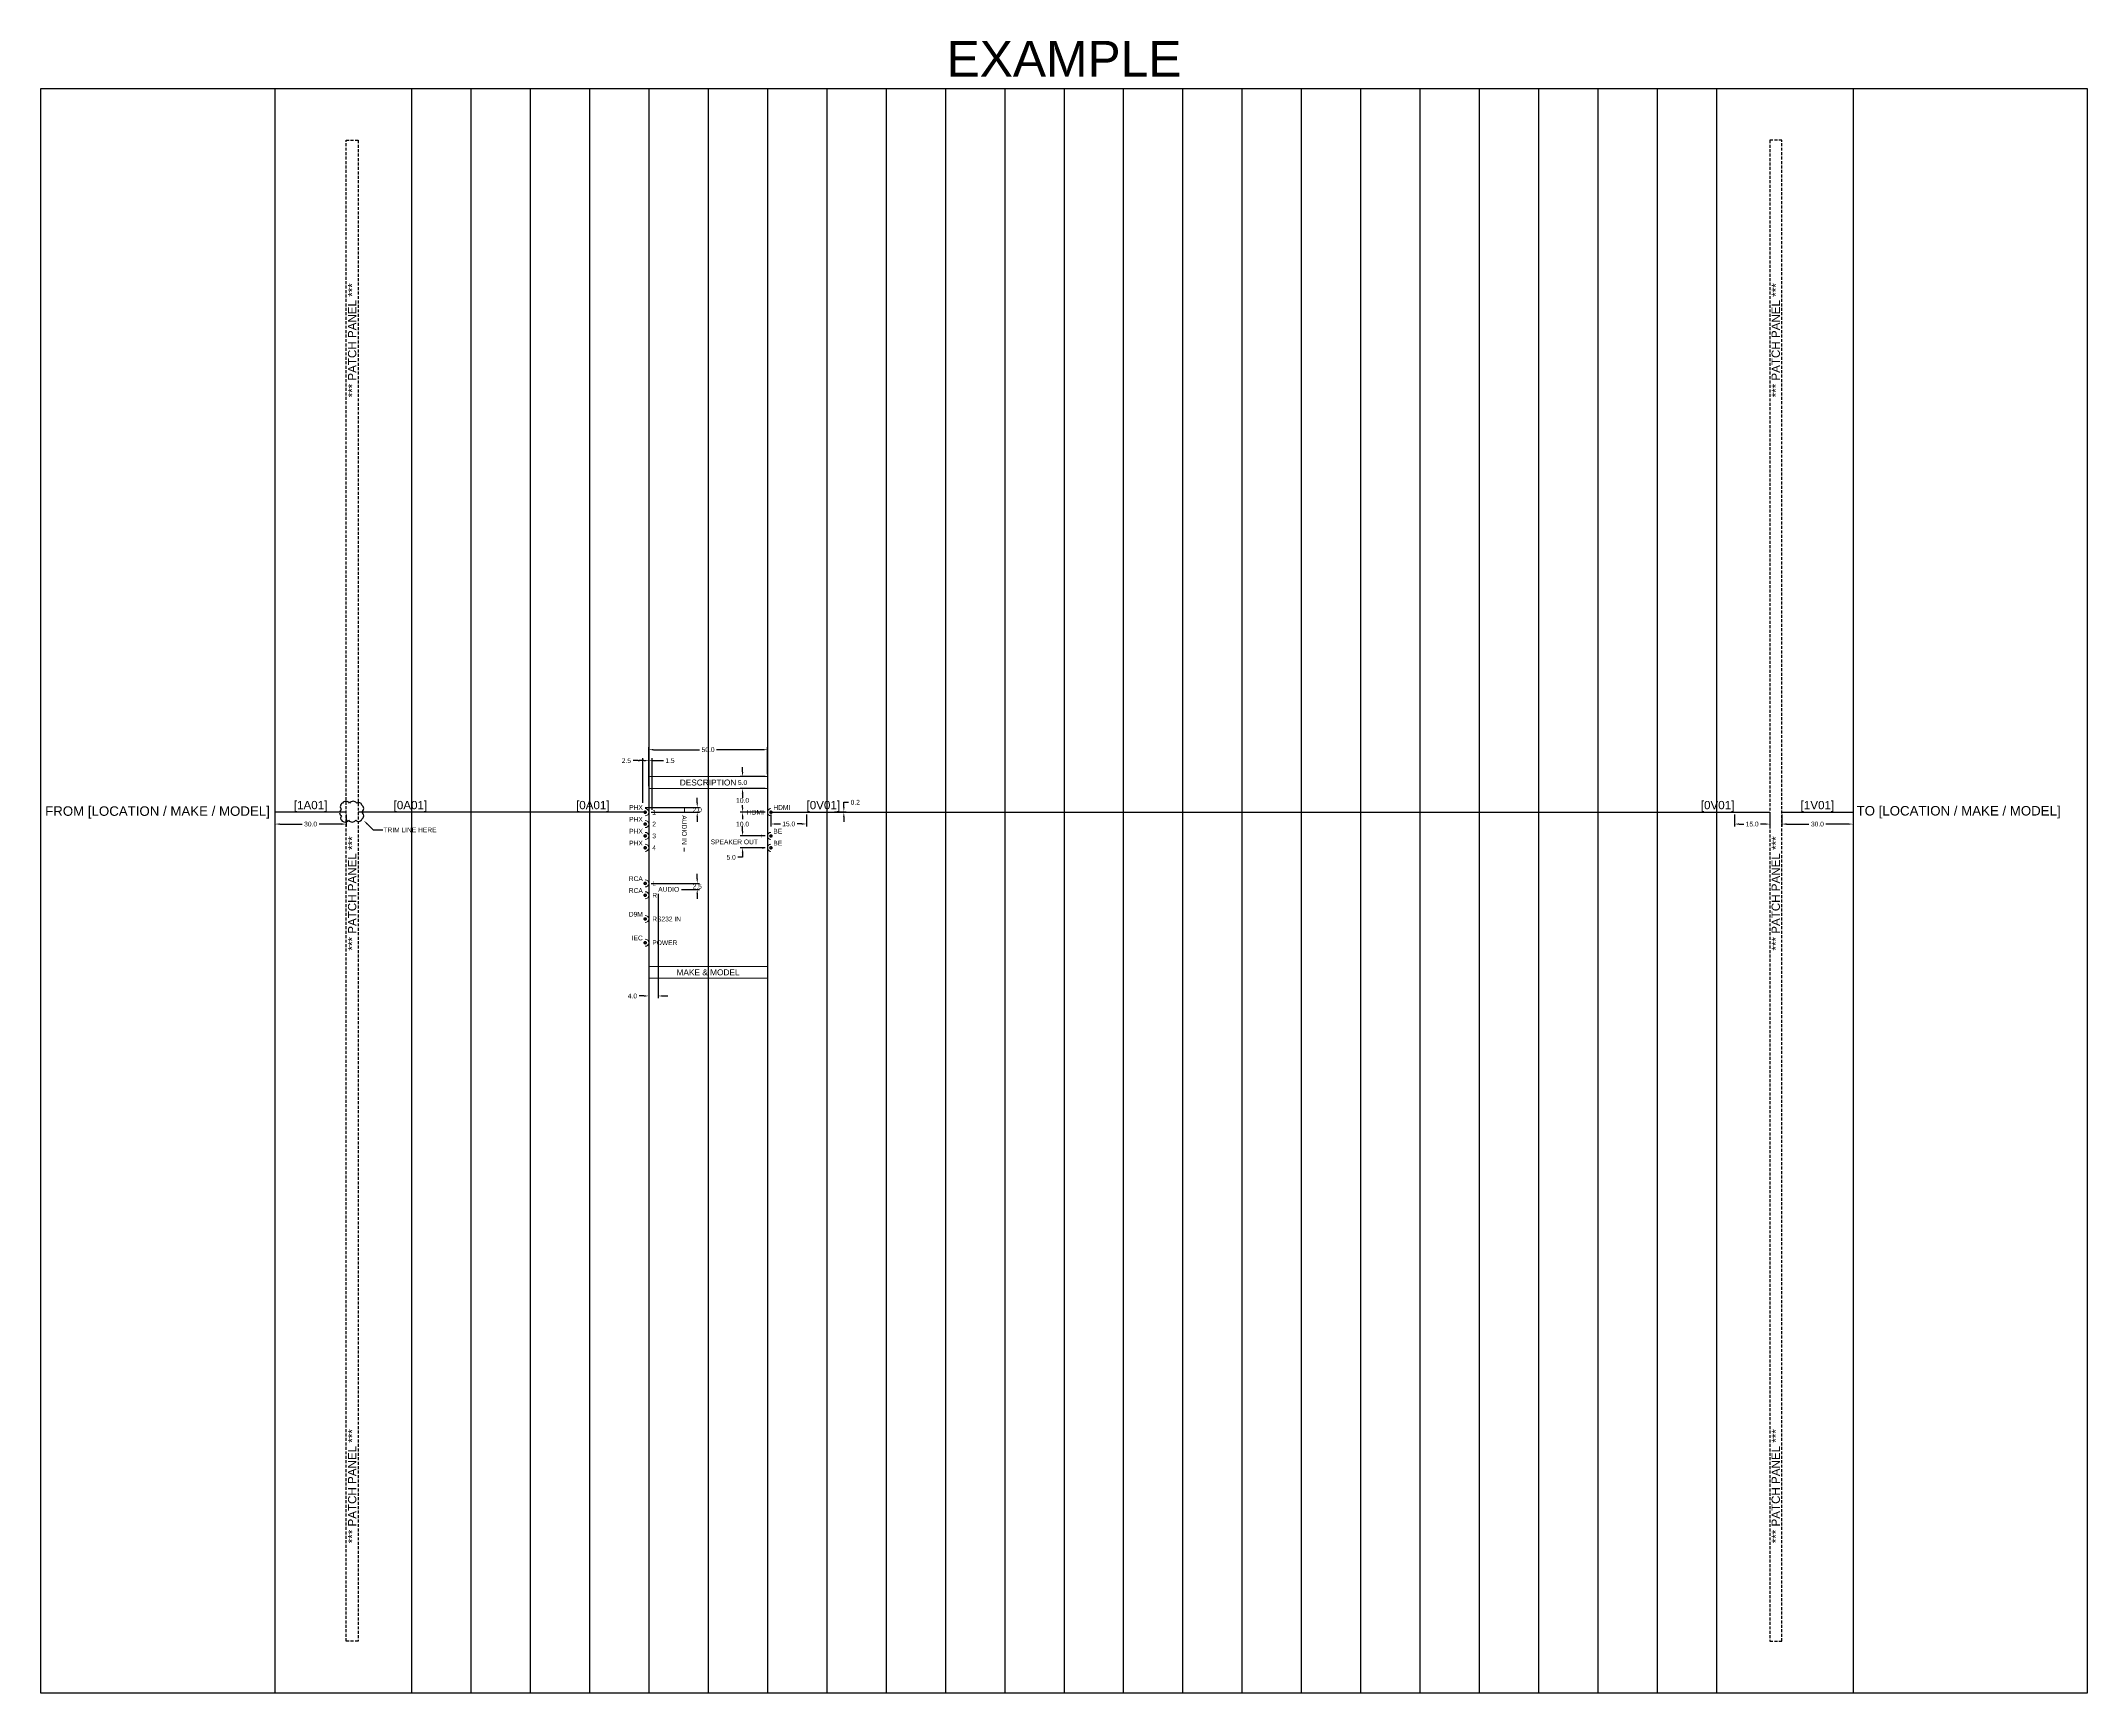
# Model space of a CAD drawing. Header units: millimetres. Extents: x -71336 to -33468, y -26189 to 22712.
# Drawn here: x -68767 to -67905, y -9865 to -9169 of the extents above; entities that cross this region are included whole.
import ezdxf
from ezdxf import colors
from ezdxf.entities.mleader import LeaderData, LeaderLine
from ezdxf.enums import TextEntityAlignment as Align
from ezdxf.math import Vec2, Vec3

# ---------------------------------------------------------------- set-up
doc = ezdxf.new("R2010")
doc.units = ezdxf.units.MM
doc.linetypes.add('DASHED2', pattern=[0.375, 0.25, -0.125])
for name, color, linetype in [('SC - Dimensions', 1, 'Continuous'), ('SC - HDMI', 192, 'Continuous'), ('SC - Revision Cloud', 3, 'Continuous'), ('SC - Starquad', 4, 'Continuous'), ('SC - Text', 7, 'Continuous')]:
    doc.layers.add(name, color=color, linetype=linetype)
doc.layers.add('SC - Equipment', color=7, linetype='Continuous', lineweight=13)
doc.layers.add('SC - Xlines', color=252, linetype='Continuous', plot=False)
doc.styles.add('ARIAL', font='arial.ttf')
doc.styles.add('ST 2', font='arial.ttf', dxfattribs={"height": 2})
doc.styles.get("Standard").update_dxf_attribs({"font": 'arial.ttf', "height": 35})
doc.dimstyles.get("Standard").update_dxf_attribs({"dimtxt": 50, "dimasz": 35, "dimexe": 5, "dimexo": 5, "dimgap": 1, "dimtad": 0, "dimtih": 1, "dimtoh": 1, "dimdec": 0, "dimzin": 0, "dimdsep": 46, "dimtxsty": 'Standard', "dimcen": 10, "dimadec": 0, "dimazin": 0, "dimtfac": 1, "dimtdec": 0, "dimtofl": 0, "dimtmove": 0, "dimatfit": 3, "dimfxl": 1, "dimtolj": 1, "dimtzin": 0, "dimarcsym": 0})

msp = doc.modelspace()

# ---------------------------------------------------------------- texts
at = {"layer": 'SC - Equipment'}
for s, p in [('PHX', (-68513.522, -9491.89)), ('HDMI', (-68462.522, -9493.89)), ('PHX', (-68513.522, -9496.89)), ('PHX', (-68513.522, -9501.89)), ('PHX', (-68513.522, -9506.89)), ('SPEAKER OUT', (-68465.022, -9506.39)), ('+', (-68462.522, -9503.89)), ('-', (-68462.522, -9508.89)), ('RCA', (-68513.522, -9521.89)), ('RCA', (-68513.522, -9526.89)), ('D9M', (-68513.522, -9536.89)), ('IEC', (-68513.522, -9546.89))]:
    msp.add_text(s, height=2, dxfattribs=at).set_placement(p, align=Align.MIDDLE_RIGHT)
for s, p in [('1', (-68509.522, -9493.89)), ('HDMI', (-68458.522, -9491.89)), ('2', (-68509.522, -9498.89)), ('BE', (-68458.522, -9501.89)), ('4', (-68509.522, -9508.89)), ('3', (-68509.522, -9503.89)), ('BE', (-68458.522, -9506.89)), ('L', (-68509.522, -9523.89)), ('R', (-68509.522, -9528.89)), ('AUDIO', (-68507.022, -9526.39)), ('RS232 IN', (-68509.522, -9538.89)), ('POWER', (-68509.522, -9548.89))]:
    msp.add_text(s, height=2, dxfattribs=at).set_placement(p, align=Align.MIDDLE_LEFT)
msp.add_text('AUDIO IN', height=2, rotation=270, dxfattribs=at).set_placement((-68496.023, -9501.39), align=Align.MIDDLE_CENTER)
at = {"layer": 'SC - Equipment', "ltscale": 5, "char_height": 2.5, "attachment_point": 5}
for s, insert in [('DESCRIPTION', (-68486.022, -9481.39)), ('MAKE & MODEL', (-68486.022, -9561.39))]:
    msp.add_mtext_dynamic_manual_height_columns(s, width=49.99999, gutter_width=150, heights=[0], dxfattribs=dict(at, insert=insert))
at = {"layer": 'SC - Text', "insert": (-68336.022, -9183.854), "char_height": 15, "attachment_point": 8, "style": 'ARIAL'}
msp.add_mtext('\\A1;{\\fSansSerif|b0|i0|c2|p2;EXAMPLE}', dxfattribs=at)
at = {"layer": 'SC - Text', "char_height": 3.5, "width": 136.51602, "rotation": 90, "style": 'ARIAL'}
for insert, attachment_point in [((-68637.754, -9319.069), 1), ((-68034.291, -9319.069), 7), ((-68637.754, -9552.175), 1), ((-68034.291, -9552.175), 7), ((-68637.754, -9801.967), 1), ((-68034.291, -9801.967), 7)]:
    msp.add_mtext('*** PATCH PANEL ***', dxfattribs=dict(at, insert=insert, attachment_point=attachment_point))
at = {"layer": 'SC - Text'}
for s, insert, char_height, width, attachment_point in [('FROM [LOCATION / MAKE / MODEL]', (-68765.378, -9494.014), 4, 95.45637, 4), ('[1A01]', (-68653.522, -9493.69), 3.5, 12.99494, 8), ('[0A01]', (-68618.522, -9493.69), 3.5, 15.57197, 7), ('[0A01]', (-68527.522, -9493.69), 3.5, 14.6761, 9), ('[0V01]', (-68444.522, -9493.69), 3.5, 15.57197, 7), ('[0V01]', (-68053.523, -9493.69), 3.5, 14.6761, 9), ('[1V01]', (-68018.523, -9493.69), 3.5, 15.57197, 8), ('TO [LOCATION / MAKE / MODEL]', (-68002.023, -9493.89), 4, 95.83424, 4)]:
    msp.add_mtext(s, dxfattribs=dict(at, insert=insert, char_height=char_height, width=width, attachment_point=attachment_point))

# ---------------------------------------------------------------- blocks, each defined once
blk = doc.blocks.new('*D129')
at = {"layer": 'Defpoints', "color": 0, "ltscale": 5, "transparency": 16777216}
for p in [(-68471.47, -9483.89), (-68461.02, -9478.89), (-68461.02, -9483.89)]:
    blk.add_point(p, dxfattribs=at)
at = {"layer": 'SC - Dimensions', "color": 0, "lineweight": -2, "ltscale": 5, "transparency": 16777216}
for p, q in [((-68471.47, -9476.89), (-68471.47, -9474.89)), ((-68462.02, -9478.89), (-68472.47, -9478.89)), ((-68462.02, -9483.89), (-68472.47, -9483.89)), ((-68471.47, -9485.89), (-68471.47, -9487.89))]:
    blk.add_line(p, q, dxfattribs=at)
at = {"layer": 'SC - Dimensions', "color": 0, "ltscale": 5, "transparency": 16777216}
for points in [[(-68471.8, -9476.89), (-68471.14, -9476.89), (-68471.47, -9478.89)], [(-68471.8, -9485.89), (-68471.14, -9485.89), (-68471.47, -9483.89)]]:
    blk.add_solid(points, dxfattribs=at)
at = {"layer": 'SC - Dimensions', "color": 0, "ltscale": 5, "transparency": 16777216, "insert": (-68471.47, -9481.39), "char_height": 2, "attachment_point": 5, "style": 'ST 2'}
blk.add_mtext('\\A1;5.0', dxfattribs=at)
blk = doc.blocks.new('*D130')
at = {"layer": 'Defpoints', "color": 0, "ltscale": 5, "transparency": 16777216}
for p in [(-68461.02, -9483.89), (-68471.47, -9493.92), (-68461.02, -9493.92)]:
    blk.add_point(p, dxfattribs=at)
at = {"layer": 'SC - Dimensions', "color": 0, "lineweight": -2, "ltscale": 5, "transparency": 16777216}
for p, q in [((-68462.02, -9483.89), (-68472.47, -9483.89)), ((-68471.47, -9485.89), (-68471.47, -9486.88)), ((-68471.47, -9491.92), (-68471.47, -9490.93)), ((-68462.02, -9493.92), (-68472.47, -9493.92))]:
    blk.add_line(p, q, dxfattribs=at)
at = {"layer": 'SC - Dimensions', "color": 0, "ltscale": 5, "transparency": 16777216}
for points in [[(-68471.8, -9485.89), (-68471.14, -9485.89), (-68471.47, -9483.89)], [(-68471.8, -9491.92), (-68471.14, -9491.92), (-68471.47, -9493.92)]]:
    blk.add_solid(points, dxfattribs=at)
at = {"layer": 'SC - Dimensions', "color": 0, "ltscale": 5, "transparency": 16777216, "insert": (-68471.47, -9488.91), "char_height": 2, "attachment_point": 5, "style": 'ST 2'}
blk.add_mtext('\\A1;10.0', dxfattribs=at)
blk = doc.blocks.new('*D131')
at = {"layer": 'Defpoints', "color": 0, "ltscale": 5, "transparency": 16777216}
for p in [(-68461.02, -9493.92), (-68471.47, -9503.89), (-68461.02, -9503.89)]:
    blk.add_point(p, dxfattribs=at)
at = {"layer": 'SC - Dimensions', "color": 0, "lineweight": -2, "ltscale": 5, "transparency": 16777216}
for p, q in [((-68462.02, -9493.92), (-68472.47, -9493.92)), ((-68471.47, -9495.92), (-68471.47, -9496.88)), ((-68471.47, -9501.89), (-68471.47, -9500.93)), ((-68462.02, -9503.89), (-68472.47, -9503.89))]:
    blk.add_line(p, q, dxfattribs=at)
at = {"layer": 'SC - Dimensions', "color": 0, "ltscale": 5, "transparency": 16777216}
for points in [[(-68471.8, -9495.92), (-68471.14, -9495.92), (-68471.47, -9493.92)], [(-68471.8, -9501.89), (-68471.14, -9501.89), (-68471.47, -9503.89)]]:
    blk.add_solid(points, dxfattribs=at)
at = {"layer": 'SC - Dimensions', "color": 0, "ltscale": 5, "transparency": 16777216, "insert": (-68471.47, -9498.91), "char_height": 2, "attachment_point": 5, "style": 'ST 2'}
blk.add_mtext('\\A1;10.0', dxfattribs=at)
blk = doc.blocks.new('*D132')
at = {"layer": 'Defpoints', "color": 0, "ltscale": 5, "transparency": 16777216}
for p in [(-68511.02, -9523.89), (-68498.24, -9526.39), (-68490.59, -9526.39)]:
    blk.add_point(p, dxfattribs=at)
at = {"layer": 'SC - Dimensions', "color": 0, "lineweight": -2, "ltscale": 5, "transparency": 16777216}
for p, q in [((-68510.02, -9523.89), (-68489.59, -9523.89)), ((-68497.24, -9526.39), (-68489.59, -9526.39)), ((-68490.59, -9521.89), (-68490.59, -9519.89)), ((-68490.59, -9528.39), (-68490.59, -9530.39))]:
    blk.add_line(p, q, dxfattribs=at)
at = {"layer": 'SC - Dimensions', "color": 0, "ltscale": 5, "transparency": 16777216}
for points in [[(-68490.92, -9521.89), (-68490.26, -9521.89), (-68490.59, -9523.89)], [(-68490.92, -9528.39), (-68490.26, -9528.39), (-68490.59, -9526.39)]]:
    blk.add_solid(points, dxfattribs=at)
at = {"layer": 'SC - Dimensions', "color": 0, "ltscale": 5, "transparency": 16777216, "insert": (-68490.59, -9525.14), "char_height": 2, "attachment_point": 5, "style": 'ST 2'}
blk.add_mtext('\\A1;2.5', dxfattribs=at)
blk = doc.blocks.new('*D133')
at = {"layer": 'Defpoints', "color": 0, "ltscale": 5, "transparency": 16777216}
for p in [(-68511.02, -9467.54), (-68511.02, -9478.89), (-68461.02, -9478.89)]:
    blk.add_point(p, dxfattribs=at)
at = {"layer": 'SC - Dimensions', "color": 0, "lineweight": -2, "ltscale": 5, "transparency": 16777216}
for p, q in [((-68511.02, -9477.89), (-68511.02, -9466.54)), ((-68509.02, -9467.54), (-68489.62, -9467.54)), ((-68463.02, -9467.54), (-68482.43, -9467.54)), ((-68461.02, -9477.89), (-68461.02, -9466.54))]:
    blk.add_line(p, q, dxfattribs=at)
at = {"layer": 'SC - Dimensions', "color": 0, "ltscale": 5, "transparency": 16777216}
for points in [[(-68509.02, -9467.21), (-68509.02, -9467.88), (-68511.02, -9467.54)], [(-68463.02, -9467.21), (-68463.02, -9467.88), (-68461.02, -9467.54)]]:
    blk.add_solid(points, dxfattribs=at)
at = {"layer": 'SC - Dimensions', "color": 0, "ltscale": 5, "transparency": 16777216, "insert": (-68486.02, -9467.54), "char_height": 2, "attachment_point": 5, "style": 'ST 2'}
blk.add_mtext('\\A1;50.0', dxfattribs=at)
blk = doc.blocks.new('*D134')
at = {"layer": 'Defpoints', "color": 0, "ltscale": 5, "transparency": 16777216}
for p in [(-68513.52, -9472.15), (-68511.02, -9477.89), (-68513.52, -9490.89)]:
    blk.add_point(p, dxfattribs=at)
at = {"layer": 'SC - Dimensions', "color": 0, "lineweight": -2, "ltscale": 5, "transparency": 16777216}
for p, q in [((-68515.52, -9472.15), (-68517.58, -9472.15)), ((-68513.52, -9489.89), (-68513.52, -9471.15)), ((-68511.02, -9476.89), (-68511.02, -9471.15)), ((-68509.02, -9472.15), (-68507.02, -9472.15))]:
    blk.add_line(p, q, dxfattribs=at)
at = {"layer": 'SC - Dimensions', "color": 0, "ltscale": 5, "transparency": 16777216}
for points in [[(-68515.52, -9471.82), (-68515.52, -9472.49), (-68513.52, -9472.15)], [(-68509.02, -9471.82), (-68509.02, -9472.49), (-68511.02, -9472.15)]]:
    blk.add_solid(points, dxfattribs=at)
at = {"layer": 'SC - Dimensions', "color": 0, "ltscale": 5, "transparency": 16777216, "insert": (-68520.43, -9472.15), "char_height": 2, "attachment_point": 5, "style": 'ST 2'}
blk.add_mtext('\\A1;2.5', dxfattribs=at)
blk = doc.blocks.new('*D135')
at = {"layer": 'Defpoints', "color": 0, "ltscale": 5, "transparency": 16777216}
for p in [(-68511.02, -9472.15), (-68511.02, -9483.89), (-68509.52, -9493.89)]:
    blk.add_point(p, dxfattribs=at)
at = {"layer": 'SC - Dimensions', "color": 0, "lineweight": -2, "ltscale": 5, "transparency": 16777216}
for p, q in [((-68513.02, -9472.15), (-68515.02, -9472.15)), ((-68511.02, -9482.89), (-68511.02, -9471.15)), ((-68509.52, -9492.89), (-68509.52, -9471.15)), ((-68507.52, -9472.15), (-68504.82, -9472.15))]:
    blk.add_line(p, q, dxfattribs=at)
at = {"layer": 'SC - Dimensions', "color": 0, "ltscale": 5, "transparency": 16777216}
for points in [[(-68513.02, -9471.82), (-68513.02, -9472.49), (-68511.02, -9472.15)], [(-68507.52, -9471.82), (-68507.52, -9472.49), (-68509.52, -9472.15)]]:
    blk.add_solid(points, dxfattribs=at)
at = {"layer": 'SC - Dimensions', "color": 0, "ltscale": 5, "transparency": 16777216, "insert": (-68502.08, -9472.15), "char_height": 2, "attachment_point": 5, "style": 'ST 2'}
blk.add_mtext('\\A1;1.5', dxfattribs=at)
blk = doc.blocks.new('*D136')
at = {"layer": 'Defpoints', "color": 0, "ltscale": 5, "transparency": 16777216}
for p in [(-68513.52, -9491.89), (-68511.02, -9493.9), (-68490.59, -9493.9)]:
    blk.add_point(p, dxfattribs=at)
at = {"layer": 'SC - Dimensions', "color": 0, "lineweight": -2, "ltscale": 5, "transparency": 16777216}
for p, q in [((-68512.52, -9491.89), (-68489.59, -9491.89)), ((-68490.59, -9489.89), (-68490.59, -9487.89)), ((-68510.02, -9493.9), (-68489.59, -9493.9)), ((-68490.59, -9495.9), (-68490.59, -9497.9))]:
    blk.add_line(p, q, dxfattribs=at)
at = {"layer": 'SC - Dimensions', "color": 0, "ltscale": 5, "transparency": 16777216}
for points in [[(-68490.92, -9489.89), (-68490.26, -9489.89), (-68490.59, -9491.89)], [(-68490.92, -9495.9), (-68490.26, -9495.9), (-68490.59, -9493.9)]]:
    blk.add_solid(points, dxfattribs=at)
at = {"layer": 'SC - Dimensions', "color": 0, "ltscale": 5, "transparency": 16777216, "insert": (-68490.59, -9492.89), "char_height": 2, "attachment_point": 5, "style": 'ST 2'}
blk.add_mtext('\\A1;2.0', dxfattribs=at)
blk = doc.blocks.new('*D137')
at = {"layer": 'Defpoints', "color": 0, "ltscale": 5, "transparency": 16777216}
for p in [(-68471.47, -9508.89), (-68461.02, -9503.89), (-68461.02, -9508.89)]:
    blk.add_point(p, dxfattribs=at)
at = {"layer": 'SC - Dimensions', "color": 0, "lineweight": -2, "ltscale": 5, "transparency": 16777216}
for p, q in [((-68471.47, -9501.89), (-68471.47, -9499.89)), ((-68462.02, -9503.89), (-68472.47, -9503.89)), ((-68462.02, -9508.89), (-68472.47, -9508.89)), ((-68471.47, -9512.89), (-68473.47, -9512.89)), ((-68471.47, -9510.89), (-68471.47, -9512.89))]:
    blk.add_line(p, q, dxfattribs=at)
at = {"layer": 'SC - Dimensions', "color": 0, "ltscale": 5, "transparency": 16777216}
for points in [[(-68471.8, -9501.89), (-68471.13, -9501.89), (-68471.47, -9503.89)], [(-68471.8, -9510.89), (-68471.13, -9510.89), (-68471.47, -9508.89)]]:
    blk.add_solid(points, dxfattribs=at)
at = {"layer": 'SC - Dimensions', "color": 0, "ltscale": 5, "transparency": 16777216, "insert": (-68476.28, -9512.89), "char_height": 2, "attachment_point": 5, "style": 'ST 2'}
blk.add_mtext('\\A1;5.0', dxfattribs=at)
blk = doc.blocks.new('*D151')
at = {"layer": 'Defpoints', "color": 0, "ltscale": 5, "transparency": 16777216}
for p in [(-68459.52, -9493.89), (-68444.52, -9493.89), (-68444.52, -9498.85)]:
    blk.add_point(p, dxfattribs=at)
at = {"layer": 'SC - Dimensions', "color": 0, "lineweight": -2, "ltscale": 5, "transparency": 16777216}
for p, q in [((-68459.52, -9494.89), (-68459.52, -9499.85)), ((-68457.52, -9498.85), (-68455.52, -9498.85)), ((-68446.52, -9498.85), (-68448.52, -9498.85)), ((-68444.52, -9494.89), (-68444.52, -9499.85))]:
    blk.add_line(p, q, dxfattribs=at)
at = {"layer": 'SC - Dimensions', "color": 0, "ltscale": 5, "transparency": 16777216}
for points in [[(-68457.52, -9498.52), (-68457.52, -9499.18), (-68459.52, -9498.85)], [(-68446.52, -9498.52), (-68446.52, -9499.18), (-68444.52, -9498.85)]]:
    blk.add_solid(points, dxfattribs=at)
at = {"layer": 'SC - Dimensions', "color": 0, "ltscale": 5, "transparency": 16777216, "insert": (-68452.02, -9498.85), "char_height": 2, "attachment_point": 5, "style": 'ST 2'}
blk.add_mtext('\\A1;15.0', dxfattribs=at)
blk = doc.blocks.new('*D138')
at = {"layer": 'Defpoints', "color": 0, "ltscale": 5, "transparency": 16777216}
for p in [(-68433.79, -9493.69), (-68433.79, -9493.89), (-68428.8, -9493.69)]:
    blk.add_point(p, dxfattribs=at)
at = {"layer": 'SC - Dimensions', "color": 0, "lineweight": -2, "ltscale": 5, "transparency": 16777216}
for p, q in [((-68428.8, -9491.69), (-68428.8, -9489.69)), ((-68428.8, -9489.69), (-68426.8, -9489.69)), ((-68432.79, -9493.69), (-68427.8, -9493.69)), ((-68432.79, -9493.89), (-68427.8, -9493.89)), ((-68428.8, -9495.89), (-68428.8, -9497.89))]:
    blk.add_line(p, q, dxfattribs=at)
at = {"layer": 'SC - Dimensions', "color": 0, "ltscale": 5, "transparency": 16777216}
for points in [[(-68429.13, -9491.69), (-68428.47, -9491.69), (-68428.8, -9493.69)], [(-68429.13, -9495.89), (-68428.47, -9495.89), (-68428.8, -9493.89)]]:
    blk.add_solid(points, dxfattribs=at)
at = {"layer": 'SC - Dimensions', "color": 0, "ltscale": 5, "transparency": 16777216, "insert": (-68423.99, -9489.69), "char_height": 2, "attachment_point": 5, "style": 'ST 2'}
blk.add_mtext('\\A1;0.2', dxfattribs=at)
blk = doc.blocks.new('*D139')
at = {"layer": 'Defpoints', "color": 0, "ltscale": 5, "transparency": 16777216}
for p in [(-68033.52, -9493.89), (-68003.52, -9493.89), (-68003.52, -9498.89)]:
    blk.add_point(p, dxfattribs=at)
at = {"layer": 'SC - Dimensions', "color": 0, "lineweight": -2, "ltscale": 5, "transparency": 16777216}
for p, q in [((-68033.52, -9494.89), (-68033.52, -9499.89)), ((-68031.52, -9498.89), (-68022.12, -9498.89)), ((-68005.52, -9498.89), (-68014.93, -9498.89)), ((-68003.52, -9494.89), (-68003.52, -9499.89))]:
    blk.add_line(p, q, dxfattribs=at)
at = {"layer": 'SC - Dimensions', "color": 0, "ltscale": 5, "transparency": 16777216}
for points in [[(-68031.52, -9498.56), (-68031.52, -9499.22), (-68033.52, -9498.89)], [(-68005.52, -9498.56), (-68005.52, -9499.22), (-68003.52, -9498.89)]]:
    blk.add_solid(points, dxfattribs=at)
at = {"layer": 'SC - Dimensions', "color": 0, "ltscale": 5, "transparency": 16777216, "insert": (-68018.52, -9498.89), "char_height": 2, "attachment_point": 5, "style": 'ST 2'}
blk.add_mtext('\\A1;30.0', dxfattribs=at)
blk = doc.blocks.new('*D140')
at = {"layer": 'Defpoints', "color": 0, "ltscale": 5, "transparency": 16777216}
for p in [(-68668.52, -9493.89), (-68638.52, -9493.89), (-68638.52, -9498.89)]:
    blk.add_point(p, dxfattribs=at)
at = {"layer": 'SC - Dimensions', "color": 0, "lineweight": -2, "ltscale": 5, "transparency": 16777216}
for p, q in [((-68668.52, -9494.89), (-68668.52, -9499.89)), ((-68666.52, -9498.89), (-68657.12, -9498.89)), ((-68640.52, -9498.89), (-68649.93, -9498.89)), ((-68638.52, -9494.89), (-68638.52, -9499.89))]:
    blk.add_line(p, q, dxfattribs=at)
at = {"layer": 'SC - Dimensions', "color": 0, "ltscale": 5, "transparency": 16777216}
for points in [[(-68666.52, -9498.56), (-68666.52, -9499.22), (-68668.52, -9498.89)], [(-68640.52, -9498.56), (-68640.52, -9499.22), (-68638.52, -9498.89)]]:
    blk.add_solid(points, dxfattribs=at)
at = {"layer": 'SC - Dimensions', "color": 0, "ltscale": 5, "transparency": 16777216, "insert": (-68653.52, -9498.89), "char_height": 2, "attachment_point": 5, "style": 'ST 2'}
blk.add_mtext('\\A1;30.0', dxfattribs=at)
blk = doc.blocks.new('*D141')
at = {"layer": 'Defpoints', "color": 0, "ltscale": 5, "transparency": 16777216}
for p in [(-68053.52, -9493.89), (-68038.52, -9493.89), (-68038.52, -9498.89)]:
    blk.add_point(p, dxfattribs=at)
at = {"layer": 'SC - Dimensions', "color": 0, "lineweight": -2, "ltscale": 5, "transparency": 16777216}
for p, q in [((-68053.52, -9494.89), (-68053.52, -9499.89)), ((-68051.52, -9498.89), (-68049.52, -9498.89)), ((-68040.52, -9498.89), (-68042.52, -9498.89)), ((-68038.52, -9494.89), (-68038.52, -9499.89))]:
    blk.add_line(p, q, dxfattribs=at)
at = {"layer": 'SC - Dimensions', "color": 0, "ltscale": 5, "transparency": 16777216}
for points in [[(-68051.52, -9498.56), (-68051.52, -9499.22), (-68053.52, -9498.89)], [(-68040.52, -9498.56), (-68040.52, -9499.22), (-68038.52, -9498.89)]]:
    blk.add_solid(points, dxfattribs=at)
at = {"layer": 'SC - Dimensions', "color": 0, "ltscale": 5, "transparency": 16777216, "insert": (-68046.02, -9498.89), "char_height": 2, "attachment_point": 5, "style": 'ST 2'}
blk.add_mtext('\\A1;15.0', dxfattribs=at)
blk = doc.blocks.new('*D148')
at = {"layer": 'Defpoints', "color": 0, "ltscale": 5, "transparency": 16777216}
for p in [(-68507.02, -9527.34), (-68511.02, -9563.89), (-68507.02, -9571.32)]:
    blk.add_point(p, dxfattribs=at)
at = {"layer": 'SC - Dimensions', "color": 0, "lineweight": -2, "ltscale": 5, "transparency": 16777216}
for p, q in [((-68507.02, -9528.34), (-68507.02, -9572.32)), ((-68511.02, -9564.89), (-68511.02, -9572.32)), ((-68513.02, -9571.32), (-68515.02, -9571.32)), ((-68505.02, -9571.32), (-68503.02, -9571.32))]:
    blk.add_line(p, q, dxfattribs=at)
at = {"layer": 'SC - Dimensions', "color": 0, "ltscale": 5, "transparency": 16777216}
for points in [[(-68513.02, -9570.99), (-68513.02, -9571.66), (-68511.02, -9571.32)], [(-68505.02, -9570.99), (-68505.02, -9571.66), (-68507.02, -9571.32)]]:
    blk.add_solid(points, dxfattribs=at)
at = {"layer": 'SC - Dimensions', "color": 0, "ltscale": 5, "transparency": 16777216, "insert": (-68517.88, -9571.32), "char_height": 2, "attachment_point": 5, "style": 'ST 2'}
blk.add_mtext('\\A1;4.0', dxfattribs=at)

# ---------------------------------------------------------------- dimensions: what is measured, and where the dimension line sits
at = {"layer": 'SC - Dimensions', "ltscale": 5}
for base, p1, p2, picture, middle in [((-68511.022, -9467.545), (-68461.022, -9478.89), (-68511.022, -9478.89), '*D133', (-68486.022, -9467.545)), ((-68638.522, -9498.889), (-68668.522, -9493.889), (-68638.522, -9493.889), '*D140', (-68653.522, -9498.889)), ((-68444.522, -9498.849), (-68459.522, -9493.89), (-68444.522, -9493.89), '*D151', (-68452.022, -9498.849)), ((-68038.523, -9498.89), (-68053.523, -9493.89), (-68038.523, -9493.89), '*D141', (-68046.023, -9498.89)), ((-68003.522, -9498.89), (-68033.522, -9493.89), (-68003.522, -9493.89), '*D139', (-68018.522, -9498.89))]:
    dim = msp.add_linear_dim(base=base, p1=p1, p2=p2, dimstyle='Standard', override={"dimasz": 2, "dimexe": 1, "dimexo": 1, "dimdec": 1, "dimtxsty": 'ST 2'}, dxfattribs=at)
    dim.commit()
    dim.dimension.update_dxf_attribs({"geometry": picture, "text_midpoint": middle})
for base, p1, p2, picture, middle in [((-68513.522, -9472.152), (-68511.022, -9477.89), (-68513.522, -9490.888), '*D134', (-68520.427, -9472.152)), ((-68511.022, -9472.152), (-68509.522, -9493.89), (-68511.022, -9483.89), '*D135', (-68502.081, -9472.152)), ((-68507.022, -9571.324), (-68511.022, -9563.89), (-68507.022, -9527.345), '*D148', (-68517.88, -9571.324))]:
    dim = msp.add_linear_dim(base=base, p1=p1, p2=p2, dimstyle='Standard', override={"dimasz": 2, "dimexe": 1, "dimexo": 1, "dimdec": 1, "dimtxsty": 'ST 2'}, dxfattribs=at)
    dim.commit()
    dim.dimension.update_dxf_attribs({"geometry": picture, "text_midpoint": middle, "dimtype": 160})
for base, p1, p2, picture, middle in [((-68471.47, -9483.89), (-68461.022, -9478.89), (-68461.022, -9483.89), '*D129', (-68471.47, -9481.39)), ((-68428.799, -9493.69), (-68433.789, -9493.89), (-68433.789, -9493.69), '*D138', (-68423.988, -9489.69))]:
    dim = msp.add_linear_dim(base=base, p1=p1, p2=p2, angle=90, dimstyle='Standard', override={"dimasz": 2, "dimexe": 1, "dimexo": 1, "dimdec": 1, "dimtxsty": 'ST 2'}, dxfattribs=at)
    dim.commit()
    dim.dimension.update_dxf_attribs({"geometry": picture, "text_midpoint": middle})
for base, p1, p2, picture, middle in [((-68471.47, -9493.922), (-68461.022, -9483.89), (-68461.022, -9493.922), '*D130', (-68471.47, -9488.906)), ((-68490.59, -9493.9), (-68513.523, -9491.89), (-68511.023, -9493.9), '*D136', (-68490.59, -9492.895)), ((-68471.466, -9508.89), (-68461.022, -9503.89), (-68461.023, -9508.89), '*D137', (-68476.283, -9512.89)), ((-68471.47, -9503.89), (-68461.022, -9493.922), (-68461.022, -9503.89), '*D131', (-68471.47, -9498.906)), ((-68490.59, -9526.393), (-68511.023, -9523.893), (-68498.242, -9526.393), '*D132', (-68490.59, -9525.143))]:
    dim = msp.add_linear_dim(base=base, p1=p1, p2=p2, angle=90, dimstyle='Standard', override={"dimasz": 2, "dimexe": 1, "dimexo": 1, "dimdec": 1, "dimtxsty": 'ST 2'}, dxfattribs=at)
    dim.commit()
    dim.dimension.update_dxf_attribs({"geometry": picture, "text_midpoint": middle, "dimtype": 160})

# ---------------------------------------------------------------- linework, layer by layer
at = {"linetype": 'DASHED2', "ltscale": 5}
for points in [[(-68638.522, -9843.227), (-68638.522, -9210.727), (-68633.522, -9210.727), (-68633.522, -9843.227)], [(-68033.523, -9843.227), (-68033.522, -9210.727), (-68038.522, -9210.727), (-68038.523, -9843.227)]]:
    msp.add_lwpolyline(points, close=True, dxfattribs=at)
at = {"layer": 'SC - Equipment'}
for p, q in [((-68461.022, -9483.89), (-68511.023, -9483.89)), ((-68511.022, -9478.89), (-68461.022, -9478.89)), ((-68511.022, -9563.89), (-68511.022, -9478.89)), ((-68461.022, -9478.89), (-68461.022, -9563.89)), ((-68461.022, -9558.89), (-68511.022, -9558.89)), ((-68461.022, -9563.89), (-68511.022, -9563.89))]:
    msp.add_line(p, q, dxfattribs=at)
at = {"layer": 'SC - Equipment', "ltscale": 5}
for p, q in [((-68496.013, -9492.39), (-68496.013, -9493.89)), ((-68496.022, -9508.89), (-68496.022, -9510.39))]:
    msp.add_line(p, q, dxfattribs=at)
at = {"layer": 'SC - Equipment', "color": 0, "const_width": 0.7}
for points in [[(-68512.122, -9493.89, 1), (-68512.922, -9493.89, 1)], [(-68459.122, -9493.89, 1), (-68459.922, -9493.89, 1)], [(-68512.122, -9498.89, 1), (-68512.922, -9498.89, 1)], [(-68512.122, -9503.89, 1), (-68512.922, -9503.89, 1)], [(-68512.122, -9508.883, 1), (-68512.922, -9508.883, 1)], [(-68459.122, -9503.89, 1), (-68459.922, -9503.89, 1)], [(-68459.122, -9508.89, 1), (-68459.922, -9508.89, 1)], [(-68512.122, -9523.883, 1), (-68512.922, -9523.883, 1)], [(-68512.122, -9528.883, 1), (-68512.922, -9528.883, 1)], [(-68512.122, -9538.883, 1), (-68512.922, -9538.883, 1)], [(-68512.122, -9548.89, 1), (-68512.922, -9548.89, 1)]]:
    msp.add_lwpolyline(points, format="xyb", close=True, dxfattribs=at)
at = {"layer": 'SC - Equipment'}
for centre, start, end in [((-68512.522, -9493.89), 270, 90), ((-68459.522, -9493.89), 90, 270), ((-68512.522, -9498.89), 270, 90), ((-68512.522, -9503.89), 270, 90), ((-68512.522, -9508.89), 270, 90), ((-68459.522, -9503.89), 90, 270), ((-68459.522, -9508.89), 90, 270), ((-68459.522, -9508.89), 90, 270), ((-68512.522, -9523.89), 270, 90), ((-68512.522, -9528.89), 270, 90), ((-68512.522, -9538.89), 270, 90), ((-68512.522, -9548.89), 270, 90)]:
    msp.add_arc(centre, 1.5, start, end, dxfattribs=at)
at = {"layer": 'SC - HDMI', "ltscale": 5}
for points in [[(-68459.522, -9493.89), (-68038.523, -9493.89)], [(-68033.523, -9493.89), (-68003.523, -9493.89)]]:
    msp.add_lwpolyline(points, dxfattribs=at)
at = {"layer": 'SC - Revision Cloud'}
msp.add_lwpolyline([(-68640.511, -9497.264, 0.5205671), (-68637.511, -9497.264, 0.5205671), (-68634.511, -9497.264, 0.5205671), (-68631.917, -9496.857, 0.5205671), (-68631.917, -9493.857, 0.5205671), (-68631.917, -9490.857, 0.5205671), (-68634.099, -9490.039, 0.5205671), (-68637.099, -9490.039, 0.5205671), (-68640.099, -9490.039, 0.5205671), (-68640.511, -9492.626, 0.5205671), (-68640.511, -9495.626, 0.5205671)], format="xyb", close=True, dxfattribs=at)
at = {"layer": 'SC - Starquad', "ltscale": 5}
for points in [[(-68638.522, -9493.89), (-68668.522, -9493.89)], [(-68512.522, -9493.89), (-68633.522, -9493.89)]]:
    msp.add_lwpolyline(points, dxfattribs=at)
at = {"layer": 'SC - Xlines', "ltscale": 5, "transparency": 33554687}
msp.add_lwpolyline([(-68767.159, -9188.854), (-67904.886, -9188.854), (-67904.886, -9865.099), (-68767.159, -9865.099)], close=True, dxfattribs=at)
at = {"layer": 'SC - Xlines', "ltscale": 5}
for points in [[(-68668.522, -9188.854), (-68668.522, -9865.099)], [(-68586.022, -9188.854), (-68586.022, -9865.099)], [(-68536.022, -9188.854), (-68536.022, -9865.099)], [(-68486.022, -9188.854), (-68486.022, -9865.099)], [(-68436.022, -9188.854), (-68436.022, -9865.099)], [(-68386.022, -9188.854), (-68386.022, -9865.099)], [(-68336.022, -9188.854), (-68336.022, -9865.099)], [(-68286.022, -9188.854), (-68286.022, -9865.099)], [(-68236.022, -9188.854), (-68236.022, -9865.099)], [(-68186.022, -9188.854), (-68186.022, -9865.099)], [(-68136.022, -9188.854), (-68136.022, -9865.099)], [(-68086.022, -9188.854), (-68086.022, -9865.099)], [(-68003.523, -9188.854), (-68003.523, -9865.099)]]:
    msp.add_lwpolyline(points, dxfattribs=at)
at = {"layer": 'SC - Xlines', "color": 250, "ltscale": 5}
for points in [[(-68611.022, -9188.854), (-68611.022, -9865.099)], [(-68561.022, -9188.854), (-68561.022, -9865.099)], [(-68511.022, -9188.854), (-68511.022, -9865.099)], [(-68461.022, -9188.854), (-68461.022, -9865.099)], [(-68411.022, -9188.854), (-68411.022, -9865.099)], [(-68361.022, -9188.854), (-68361.022, -9865.099)], [(-68311.022, -9188.854), (-68311.022, -9865.099)], [(-68261.022, -9188.854), (-68261.022, -9865.099)], [(-68211.022, -9188.854), (-68211.022, -9865.099)], [(-68161.022, -9188.854), (-68161.022, -9865.099)], [(-68111.022, -9188.854), (-68111.022, -9865.099)], [(-68061.022, -9188.854), (-68061.022, -9865.099)]]:
    msp.add_lwpolyline(points, dxfattribs=at)

msp.set_redraw_order([(e.dxf.handle, doc.entitydb.next_handle()) for e in msp.query("TEXT MTEXT ATTDEF DIMENSION ARC_DIMENSION")])  # texts and dimensions are drawn at this point

# ---------------------------------------------------------------- leaders
at = {"layer": 'SC - Revision Cloud', "ltscale": 5}
ml = msp.add_multileader_mtext('Standard', dxfattribs=at)
ml.set_content('TRIM LINE HERE', color=256, style='ARIAL')
ml.set_leader_properties(color=256, linetype='ByLayer', lineweight=-1)
ml.build(insert=Vec2(0, 0))
ml.multileader.update_dxf_attribs({"dogleg_length": 4, "arrow_head_size": 2})
ctx = ml.context
ctx.base_point, ctx.char_height, ctx.arrow_head_size, ctx.landing_gap_size, ctx.plane_origin = Vec3(-68623.103, -9501.334), 2, 2, 0.3, Vec3(-68630.936, -9488.673)
notes = []
notes.append((ctx, [(0, (1, 1, 0), (-68627.103, -9501.334), (1, 0), 4, [(0, [(-68631.107, -9497.409)], 0, [])])]))
ctx.mtext.insert, ctx.mtext.flow_direction = Vec3(-68622.803, -9500.333), 5
for ctx, leaders in notes:
    for number, flags, end, landing, length, lines in leaders:
        leader = LeaderData()
        leader.index, (leader.has_last_leader_line, leader.has_dogleg_vector, leader.attachment_direction) = number, flags
        leader.last_leader_point, leader.dogleg_vector, leader.dogleg_length = Vec3(end), Vec3(landing), length
        for number, points, colour, breaks in lines:
            line = LeaderLine()
            line.index, line.vertices, line.color, line.breaks = number, Vec3.list(points), colors.encode_raw_color(colour), breaks
            leader.lines.append(line)
        ctx.leaders.append(leader)

doc.saveas('drawing.dxf')
